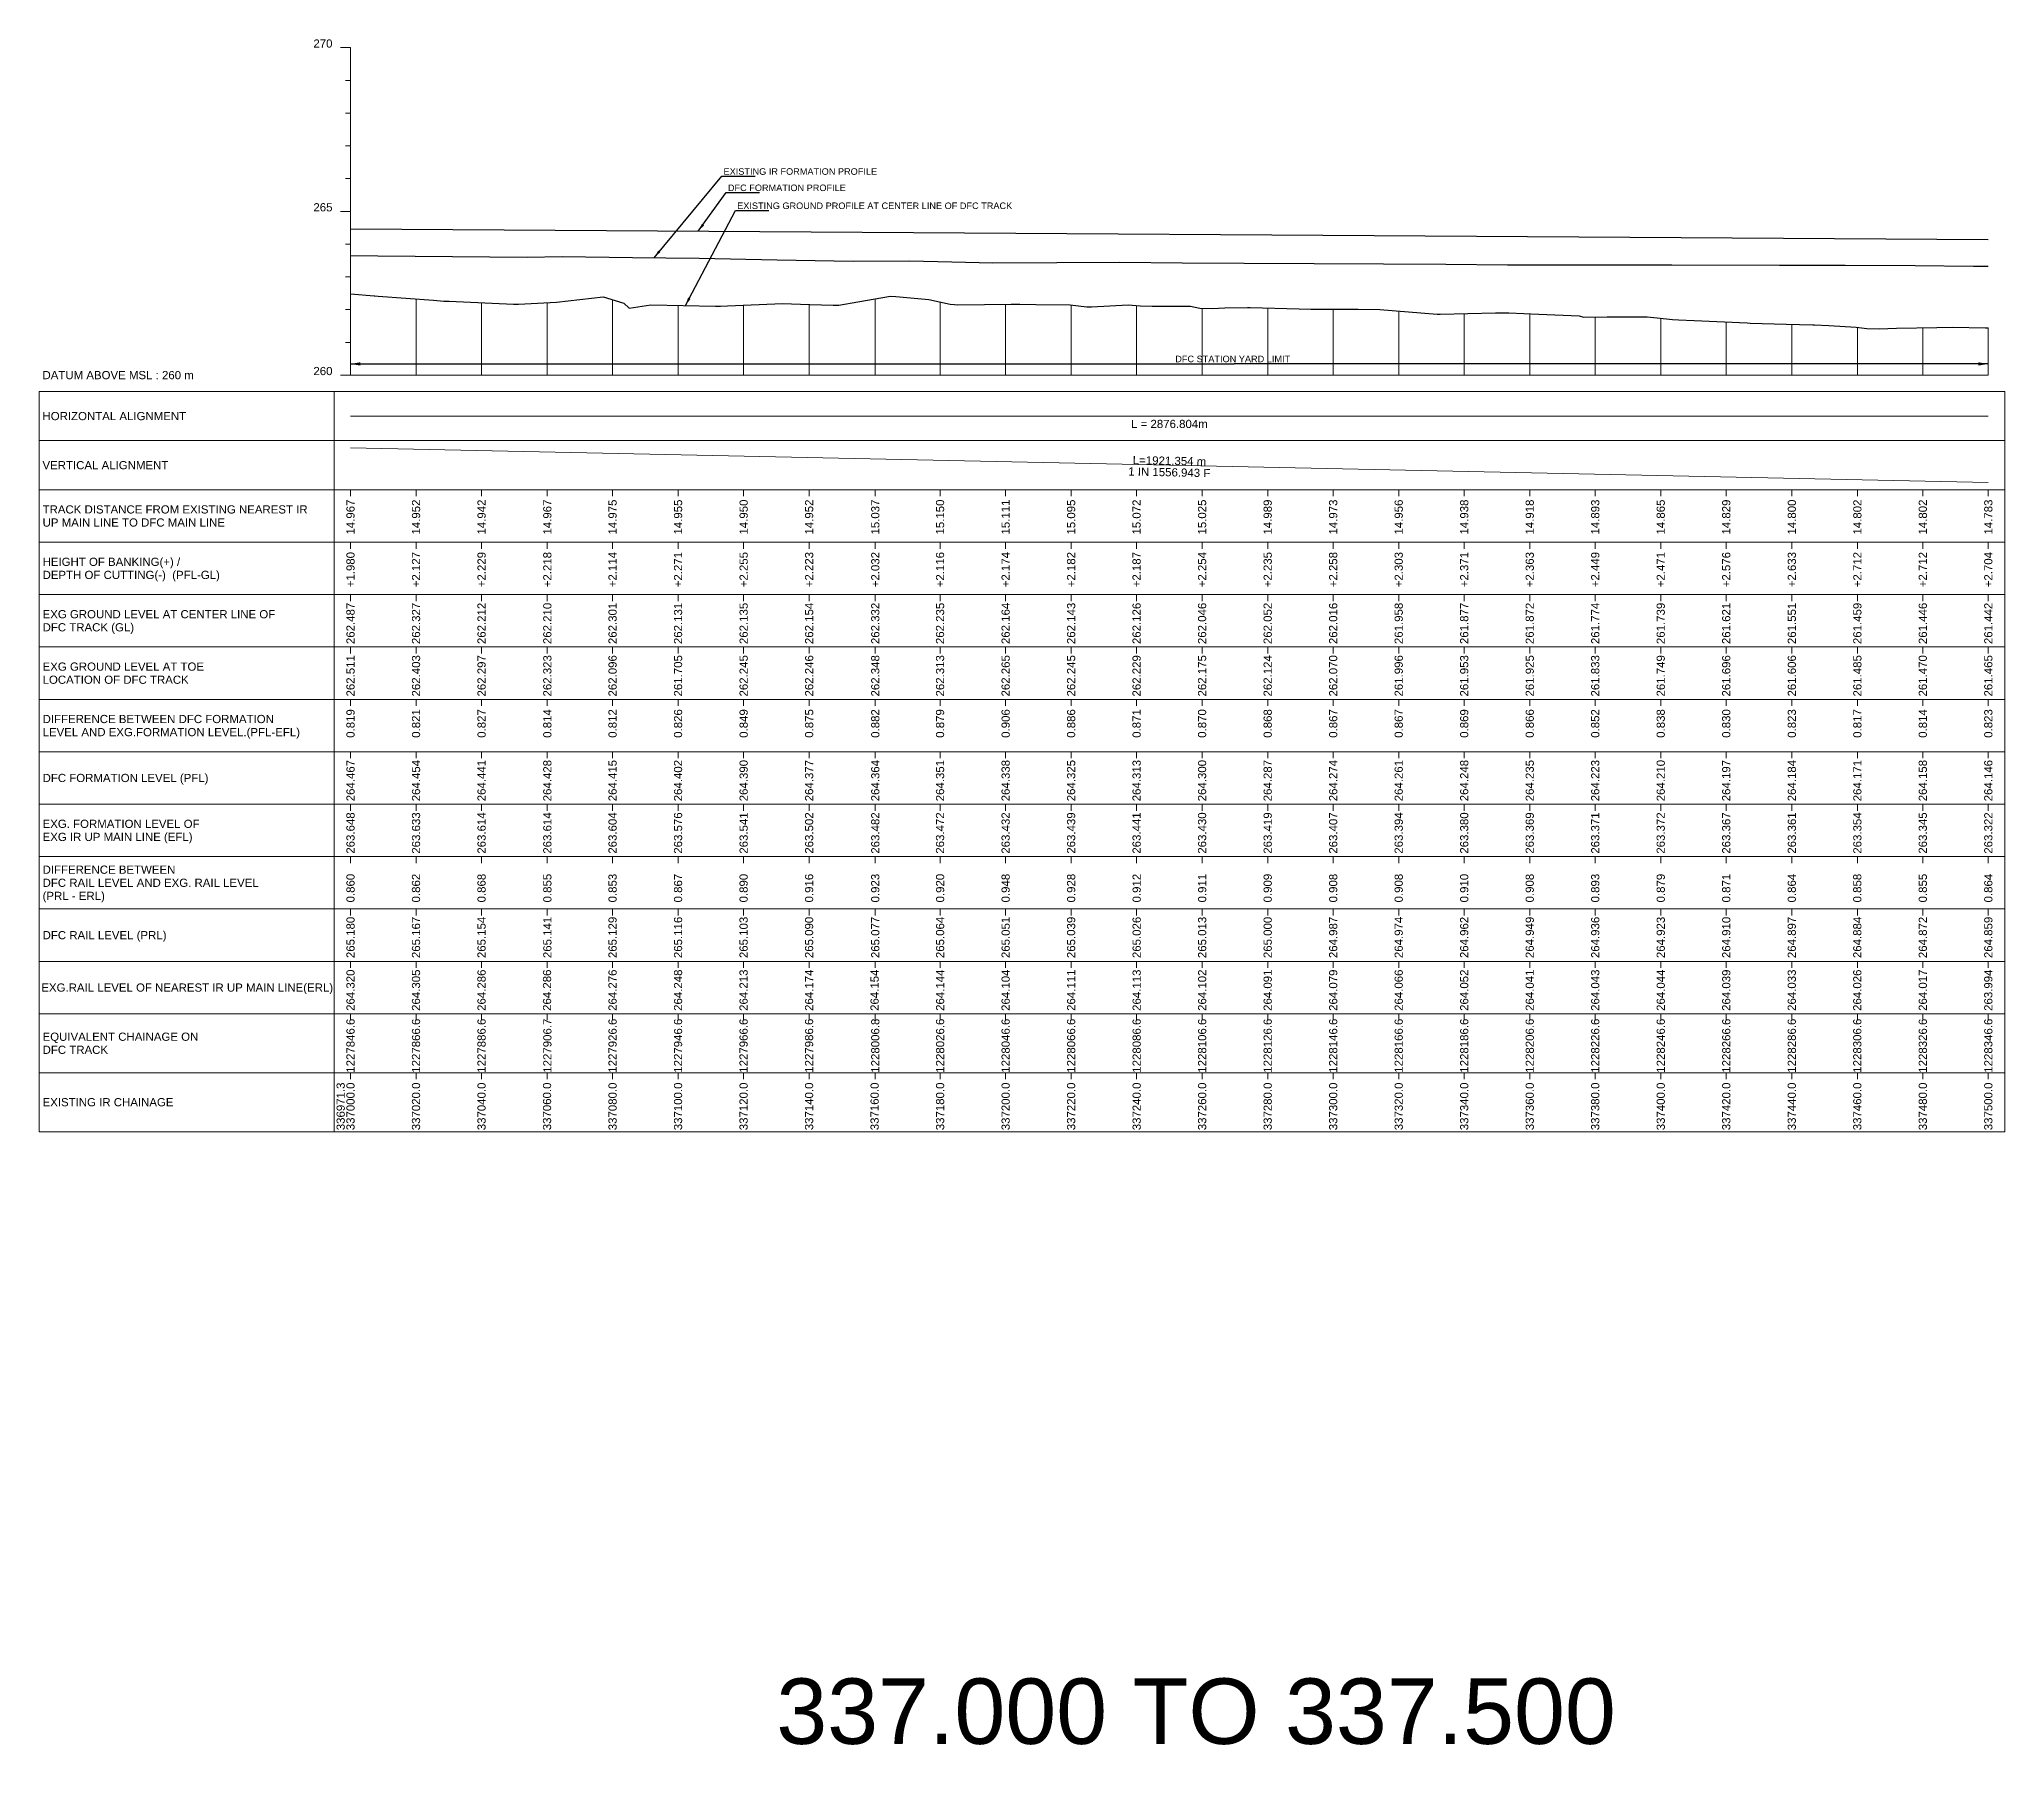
# Model space of a CAD drawing. Header units: metres. Extents: x 30905 to 43495, y -2428 to -1873.
# Drawn here: x 35905 to 36505, y -2428 to -1897 of the extents above; entities that cross this region are included whole.
import ezdxf
from ezdxf.enums import TextEntityAlignment as Align

# ---------------------------------------------------------------- set-up
doc = ezdxf.new("R2010")
doc.units = ezdxf.units.M
doc.header["$MEASUREMENT"] = 0
for name, color, linetype, lineweight in [('LS CUT FILL', 10, 'Continuous', 0), ('LS DATUM', 7, 'Continuous', 0), ('LS DATUM X', 7, 'Continuous', 0), ('LS DATUM Y', 7, 'Continuous', 0), ('LS DIFF. EXG.RL & PRO. RL', 10, 'Continuous', 0), ('LS DIFF. PFL & EFL', 10, 'Continuous', 0), ('LS EXG FL', 7, 'Continuous', 0), ('LS EXG GL', 7, 'Continuous', 0), ('LS EXG GL AT PRO TOE', 7, 'Continuous', 0), ('LS EXG IR CH', 7, 'Continuous', 0), ('LS EXG RL', 7, 'Continuous', 0), ('LS EXG. FL', 7, 'Continuous', 0), ('LS EXG. GL', 7, 'Continuous', 0), ('LS EXG. GL AT PRO. TOE', 7, 'Continuous', 0), ('LS EXG. IR CH', 7, 'Continuous', 0), ('LS EXG. RL', 7, 'Continuous', 0), ('LS FRAME', 7, 'Continuous', 0), ('LS HORIZONTAL ALIGNMENT', 10, 'Continuous', 0), ('LS PFL-EFL', 10, 'Continuous', 0), ('LS PRL-ERL', 10, 'Continuous', 0), ('LS PRO FL', 10, 'Continuous', 0), ('LS PRO. CUT & FILL', 10, 'Continuous', 0), ('LS PRO. DFCC CH', 10, 'Continuous', 0), ('LS PRO. FL', 10, 'Continuous', 0), ('LS PRO. RL', 10, 'Continuous', 0), ('LS PROFILE EXG FL', 7, 'Continuous', 25), ('LS PROFILE EXG GL', 7, 'Continuous', 30), ('LS PROFILE PRO FL', 1, 'Continuous', 30), ('LS TICKS', 7, 'Continuous', 0), ('LS TRACK CENTER', 10, 'Continuous', 0), ("LS TRACK CENTER's", 10, 'Continuous', 0), ('LS VERTICAL ALIGNMENT', 10, 'Continuous', 0), ('Profile Grid', 7, 'Continuous', 0)]:
    doc.layers.add(name, color=color, linetype=linetype, lineweight=lineweight)
doc.layers.add('ref text', color=3, linetype='Continuous')
doc.layers.add('STATION YARD LIMIT IN LS', color=7, linetype='Continuous')
doc.styles.get("Standard").update_dxf_attribs({"font": 'arial.ttf'})
doc.styles.add('Style-Arial', font='arial.ttf')
doc.styles.add('StyleArial', font='arial.ttf')
doc.dimstyles.get("Standard").update_dxf_attribs({"dimtxt": 5, "dimasz": 0.18, "dimexe": 0.18, "dimexo": 0.0625, "dimgap": 0.09, "dimtad": 0, "dimtih": 1, "dimtoh": 1, "dimdec": 4, "dimzin": 0, "dimdsep": 46, "dimtxsty": 'Standard', "dimcen": 0.09, "dimadec": 0, "dimazin": 0, "dimtfac": 1, "dimtdec": 4, "dimtofl": 0, "dimtmove": 0, "dimatfit": 3, "dimfxl": 1, "dimtolj": 1, "dimtzin": 0, "dimarcsym": 0})

msp = doc.modelspace()

# ---------------------------------------------------------------- texts
at = {"layer": 'LS CUT FILL', "lineweight": 0, "style": 'Style-Arial'}
for s, p in [('+1.980', (36000, -2054)), ('+2.127', (36020.01, -2054)), ('+2.229', (36040.01, -2054)), ('+2.218', (36060.09, -2054)), ('+2.114', (36080, -2054)), ('+2.271', (36100, -2054)), ('+2.255', (36120.02, -2054)), ('+2.223', (36140.02, -2054)), ('+2.032', (36160.21, -2054)), ('+2.116', (36179.98, -2054)), ('+2.174', (36200, -2054)), ('+2.182', (36220, -2054)), ('+2.187', (36239.98, -2054)), ('+2.254', (36259.98, -2054)), ('+2.235', (36280, -2054)), ('+2.258', (36300, -2054)), ('+2.303', (36320, -2054)), ('+2.371', (36340, -2054)), ('+2.363', (36360, -2054)), ('+2.449', (36380, -2054)), ('+2.471', (36399.99, -2054)), ('+2.576', (36419.99, -2054)), ('+2.633', (36440.02, -2054)), ('+2.712', (36460.02, -2054)), ('+2.712', (36480, -2054)), ('+2.704', (36500, -2054))]:
    msp.add_text(s, height=2.5, rotation=90, dxfattribs=at).set_placement(p, align=Align.MIDDLE_RIGHT)
at = {"layer": 'LS DATUM', "color": 7, "style": 'StyleArial'}
msp.add_text('DATUM ABOVE MSL : 260 m', height=2.5, rotation=0.00003, dxfattribs=at).set_placement((35905.97, -2000), align=Align.MIDDLE_LEFT)
at = {"layer": 'LS DATUM Y', "color": 7, "lineweight": 0, "style": 'Style-Arial'}
for s, p in [('270', (35994.5, -1900)), ('270', (35994.5, -1900)), ('265', (35994.5, -1950)), ('260', (35994.5, -2000))]:
    msp.add_text(s, height=2.5, dxfattribs=at).set_placement(p, align=Align.RIGHT)
at = {"layer": 'LS DIFF. EXG.RL & PRO. RL', "color": 10, "style": 'StyleArial'}
for s, p in [('DIFFERENCE BETWEEN ', (35906, -2151)), ('DFC RAIL LEVEL AND EXG. RAIL LEVEL ', (35906, -2155)), ('(PRL - ERL)', (35906, -2159))]:
    msp.add_text(s, height=2.5, rotation=0.00003, dxfattribs=at).set_placement(p, align=Align.MIDDLE_LEFT)
at = {"layer": 'LS DIFF. PFL & EFL', "color": 10, "style": 'StyleArial'}
for s, p in [('DIFFERENCE BETWEEN DFC FORMATION ', (35906, -2105)), ('LEVEL AND EXG.FORMATION LEVEL.(PFL-EFL)', (35906, -2109))]:
    msp.add_text(s, height=2.5, rotation=0.00003, dxfattribs=at).set_placement(p, align=Align.MIDDLE_LEFT)
at = {"layer": 'LS EXG FL', "style": 'StyleArial'}
for s, p in [('EXG. FORMATION LEVEL OF', (35906, -2137)), ('EXG IR UP MAIN LINE (EFL)', (35906, -2141))]:
    msp.add_text(s, height=2.5, rotation=0.00003, dxfattribs=at).set_placement(p, align=Align.MIDDLE_LEFT)
at = {"layer": 'LS EXG GL', "lineweight": 0, "style": 'Style-Arial'}
for s, p in [('262.487', (36000, -2069.5)), ('262.327', (36020.01, -2069.5)), ('262.212', (36040.01, -2069.5)), ('262.210', (36060.09, -2069.5)), ('262.301', (36080, -2069.5)), ('262.131', (36100, -2069.5)), ('262.135', (36120.02, -2069.5)), ('262.154', (36140.02, -2069.5)), ('262.332', (36160.21, -2069.5)), ('262.235', (36179.98, -2069.5)), ('262.164', (36200, -2069.5)), ('262.143', (36220, -2069.5)), ('262.126', (36239.98, -2069.5)), ('262.046', (36259.98, -2069.5)), ('262.052', (36280, -2069.5)), ('262.016', (36300, -2069.5)), ('261.958', (36320, -2069.5)), ('261.877', (36340, -2069.5)), ('261.872', (36360, -2069.5)), ('261.774', (36380, -2069.5)), ('261.739', (36399.99, -2069.5)), ('261.621', (36419.99, -2069.5)), ('261.551', (36440.02, -2069.5)), ('261.459', (36460.02, -2069.5)), ('261.446', (36480, -2069.5)), ('261.442', (36500, -2069.5))]:
    msp.add_text(s, height=2.5, rotation=90, dxfattribs=at).set_placement(p, align=Align.MIDDLE_RIGHT)
at = {"layer": 'LS EXG GL AT PRO TOE', "color": 7, "style": 'StyleArial'}
for s, p in [('EXG GROUND LEVEL AT TOE', (35906, -2089)), ('LOCATION OF DFC TRACK', (35906, -2093))]:
    msp.add_text(s, height=2.5, rotation=0.00003, dxfattribs=at).set_placement(p, align=Align.MIDDLE_LEFT)
at = {"layer": 'LS EXG IR CH', "style": 'Style-Arial'}
for s, p in [('336971.3', (35997, -2216)), ('337000.0', (36000, -2216)), ('337020.0', (36020, -2216)), ('337040.0', (36040, -2216)), ('337060.0', (36060, -2216)), ('337080.0', (36080, -2216)), ('337100.0', (36100, -2216)), ('337120.0', (36120, -2216)), ('337140.0', (36140, -2216)), ('337160.0', (36160, -2216)), ('337180.0', (36180, -2216)), ('337200.0', (36200, -2216)), ('337220.0', (36220, -2216)), ('337240.0', (36240, -2216)), ('337260.0', (36260, -2216)), ('337280.0', (36280, -2216)), ('337300.0', (36300, -2216)), ('337320.0', (36320, -2216)), ('337340.0', (36340, -2216)), ('337360.0', (36360, -2216)), ('337380.0', (36380, -2216)), ('337400.0', (36400, -2216)), ('337420.0', (36420, -2216)), ('337440.0', (36440, -2216)), ('337460.0', (36460, -2216)), ('337480.0', (36480, -2216)), ('337500.0', (36500, -2216))]:
    msp.add_text(s, height=2.5, rotation=90, dxfattribs=at).set_placement(p, align=Align.MIDDLE_RIGHT)
at = {"layer": 'LS EXG RL', "style": 'Style-Arial'}
for s, p in [('264.320', (36000, -2181.5)), ('264.305', (36020, -2181.5)), ('264.286', (36040, -2181.5)), ('264.286', (36060, -2181.5)), ('264.276', (36080, -2181.5)), ('264.248', (36100, -2181.5)), ('264.213', (36120, -2181.5)), ('264.174', (36140, -2181.5)), ('264.154', (36160, -2181.5)), ('264.144', (36180, -2181.5)), ('264.104', (36200, -2181.5)), ('264.111', (36220, -2181.5)), ('264.113', (36240, -2181.5)), ('264.102', (36260, -2181.5)), ('264.091', (36280, -2181.5)), ('264.079', (36300, -2181.5)), ('264.066', (36320, -2181.5)), ('264.052', (36340, -2181.5)), ('264.041', (36360, -2181.5)), ('264.043', (36380, -2181.5)), ('264.044', (36400, -2181.5)), ('264.039', (36420, -2181.5)), ('264.033', (36440, -2181.5)), ('264.026', (36460, -2181.5)), ('264.017', (36480, -2181.5)), ('263.994', (36500, -2181.5))]:
    msp.add_text(s, height=2.5, rotation=90, dxfattribs=at).set_placement(p, align=Align.MIDDLE_RIGHT)
at = {"layer": 'LS EXG. FL'}
for s, p in [('263.648', (36000, -2133.5)), ('263.633', (36020.01, -2133.5)), ('263.614', (36040.01, -2133.5)), ('263.614', (36060.09, -2133.5)), ('263.604', (36080, -2133.5)), ('263.576', (36100, -2133.5)), ('263.541', (36120.02, -2133.5)), ('263.502', (36140.02, -2133.5)), ('263.482', (36160.21, -2133.5)), ('263.472', (36179.98, -2133.5)), ('263.432', (36200, -2133.5)), ('263.439', (36220, -2133.5)), ('263.441', (36239.98, -2133.5)), ('263.430', (36259.98, -2133.5)), ('263.419', (36280, -2133.5)), ('263.407', (36300, -2133.5)), ('263.394', (36320, -2133.5)), ('263.380', (36340, -2133.5)), ('263.369', (36360, -2133.5)), ('263.371', (36380, -2133.5)), ('263.372', (36399.99, -2133.5)), ('263.367', (36419.99, -2133.5)), ('263.361', (36440.02, -2133.5)), ('263.354', (36460.02, -2133.5)), ('263.345', (36480, -2133.5)), ('263.322', (36500, -2133.5))]:
    msp.add_text(s, height=2.5, rotation=90, dxfattribs=at).set_placement(p, align=Align.MIDDLE_RIGHT)
at = {"layer": 'LS EXG. GL', "color": 7, "style": 'StyleArial'}
for s, p in [('EXG GROUND LEVEL AT CENTER LINE OF ', (35906, -2073)), ('DFC TRACK (GL)', (35906, -2077))]:
    msp.add_text(s, height=2.5, rotation=0.00003, dxfattribs=at).set_placement(p, align=Align.MIDDLE_LEFT)
at = {"layer": 'LS EXG. GL AT PRO. TOE'}
for s, p in [('262.511', (36000, -2085.5)), ('262.403', (36020.01, -2085.5)), ('262.297', (36040.01, -2085.5)), ('262.323', (36060.09, -2085.5)), ('262.096', (36080, -2085.5)), ('261.705', (36100, -2085.5)), ('262.245', (36120.02, -2085.5)), ('262.246', (36140.02, -2085.5)), ('262.348', (36160.21, -2085.5)), ('262.313', (36179.98, -2085.5)), ('262.265', (36200, -2085.5)), ('262.245', (36220, -2085.5)), ('262.229', (36239.98, -2085.5)), ('262.175', (36259.98, -2085.5)), ('262.124', (36280, -2085.5)), ('262.070', (36300, -2085.5)), ('261.996', (36320, -2085.5)), ('261.953', (36340, -2085.5)), ('261.925', (36360, -2085.5)), ('261.833', (36380, -2085.5)), ('261.749', (36399.99, -2085.5)), ('261.696', (36419.99, -2085.5)), ('261.606', (36440.02, -2085.5)), ('261.485', (36460.02, -2085.5)), ('261.470', (36480, -2085.5)), ('261.465', (36500, -2085.5))]:
    msp.add_text(s, height=2.5, rotation=90, dxfattribs=at).set_placement(p, align=Align.MIDDLE_RIGHT)
at = {"layer": 'LS EXG. IR CH', "style": 'StyleArial'}
msp.add_text('EXISTING IR CHAINAGE', height=2.5, rotation=0.00003, dxfattribs=at).set_placement((35906, -2222), align=Align.MIDDLE_LEFT)
at = {"layer": 'LS EXG. RL', "style": 'StyleArial'}
msp.add_text('EXG.RAIL LEVEL OF NEAREST IR UP MAIN LINE(ERL)', height=2.5, rotation=0.00003, dxfattribs=at).set_placement((35905.61, -2187), align=Align.MIDDLE_LEFT)
at = {"layer": 'LS HORIZONTAL ALIGNMENT', "style": 'StyleArial'}
msp.add_text('HORIZONTAL ALIGNMENT', height=2.5, rotation=0.00003, dxfattribs=at).set_placement((35905.97, -2012.5), align=Align.MIDDLE_LEFT)
at = {"layer": 'LS HORIZONTAL ALIGNMENT', "lineweight": 0, "insert": (36250, -2014.92), "char_height": 2.5, "attachment_point": 5, "line_spacing_factor": 0.6, "style": 'Style-Arial'}
msp.add_mtext('L = 2876.804m', dxfattribs=at)
at = {"layer": 'LS PFL-EFL'}
for s, p in [('0.819', (36000, -2102)), ('0.821', (36020.01, -2102)), ('0.827', (36040.01, -2102)), ('0.814', (36060.09, -2102)), ('0.812', (36080, -2102)), ('0.826', (36100, -2102)), ('0.849', (36120.02, -2102)), ('0.875', (36140.02, -2102)), ('0.882', (36160.21, -2102)), ('0.879', (36179.98, -2102)), ('0.906', (36200, -2102)), ('0.886', (36220, -2102)), ('0.871', (36239.98, -2102)), ('0.870', (36259.98, -2102)), ('0.868', (36280, -2102)), ('0.867', (36300, -2102)), ('0.867', (36320, -2102)), ('0.869', (36340, -2102)), ('0.866', (36360, -2102)), ('0.852', (36380, -2102)), ('0.838', (36399.99, -2102)), ('0.830', (36419.99, -2102)), ('0.823', (36440.02, -2102)), ('0.817', (36460.02, -2102)), ('0.814', (36480, -2102)), ('0.823', (36500, -2102))]:
    msp.add_text(s, height=2.5, rotation=90, dxfattribs=at).set_placement(p, align=Align.MIDDLE_RIGHT)
at = {"layer": 'LS PRL-ERL'}
for s, p in [('0.860', (36001.25, -2161)), ('0.862', (36021.25, -2161)), ('0.868', (36041.25, -2161)), ('0.855', (36061.35, -2161)), ('0.853', (36081.25, -2161)), ('0.867', (36101.25, -2161)), ('0.890', (36121.25, -2161)), ('0.916', (36141.25, -2161)), ('0.923', (36161.45, -2161)), ('0.920', (36181.25, -2161)), ('0.948', (36201.25, -2161)), ('0.928', (36221.25, -2161)), ('0.912', (36241.25, -2161)), ('0.911', (36261.25, -2161)), ('0.909', (36281.25, -2161)), ('0.908', (36301.25, -2161)), ('0.908', (36321.25, -2161)), ('0.910', (36341.25, -2161)), ('0.908', (36361.25, -2161)), ('0.893', (36381.25, -2161)), ('0.879', (36401.25, -2161)), ('0.871', (36421.25, -2161)), ('0.864', (36441.25, -2161)), ('0.858', (36461.25, -2161)), ('0.855', (36481.25, -2161)), ('0.864', (36501.25, -2161))]:
    msp.add_text(s, height=2.5, rotation=90, dxfattribs=at).set_placement(p)
at = {"layer": 'LS PRO FL', "lineweight": 0, "style": 'Style-Arial'}
for s, p in [('264.467', (36000, -2117.5)), ('264.454', (36020.01, -2117.5)), ('264.441', (36040.01, -2117.5)), ('264.428', (36060.09, -2117.5)), ('264.415', (36080, -2117.5)), ('264.402', (36100, -2117.5)), ('264.390', (36120.02, -2117.5)), ('264.377', (36140.02, -2117.5)), ('264.364', (36160.21, -2117.5)), ('264.351', (36179.98, -2117.5)), ('264.338', (36200, -2117.5)), ('264.325', (36220, -2117.5)), ('264.313', (36239.98, -2117.5)), ('264.300', (36259.98, -2117.5)), ('264.287', (36280, -2117.5)), ('264.274', (36300, -2117.5)), ('264.261', (36320, -2117.5)), ('264.248', (36340, -2117.5)), ('264.235', (36360, -2117.5)), ('264.223', (36380, -2117.5)), ('264.210', (36399.99, -2117.5)), ('264.197', (36419.99, -2117.5)), ('264.184', (36440.02, -2117.5)), ('264.171', (36460.02, -2117.5)), ('264.158', (36480, -2117.5)), ('264.146', (36500, -2117.5))]:
    msp.add_text(s, height=2.5, rotation=90, dxfattribs=at).set_placement(p, align=Align.MIDDLE_RIGHT)
at = {"layer": 'LS PRO. CUT & FILL', "color": 10, "style": 'StyleArial'}
for s, p in [('HEIGHT OF BANKING(+) /', (35906, -2057)), ('DEPTH OF CUTTING(-)  (PFL-GL)', (35906, -2061))]:
    msp.add_text(s, height=2.5, rotation=0.00003, dxfattribs=at).set_placement(p, align=Align.MIDDLE_LEFT)
at = {"layer": 'LS PRO. DFCC CH', "color": 10, "style": 'Style-Arial'}
for s, p in [('EQUIVALENT CHAINAGE ON ', (35906, -2202)), ('DFC TRACK', (35906, -2206))]:
    msp.add_text(s, height=2.5, rotation=0.00003, dxfattribs=at).set_placement(p, align=Align.MIDDLE_LEFT)
at = {"layer": 'LS PRO. DFCC CH'}
for s, p in [('1227846.6', (36001.25, -2213)), ('1227866.6', (36021.25, -2213)), ('1227886.6', (36041.25, -2213)), ('1227906.7', (36061.35, -2213)), ('1227926.6', (36081.25, -2213)), ('1227946.6', (36101.25, -2213)), ('1227966.6', (36121.25, -2213)), ('1227986.6', (36141.25, -2213)), ('1228006.8', (36161.45, -2213)), ('1228026.6', (36181.25, -2213)), ('1228046.6', (36201.25, -2213)), ('1228066.6', (36221.25, -2213)), ('1228086.6', (36241.25, -2213)), ('1228106.6', (36261.25, -2213)), ('1228126.6', (36281.25, -2213)), ('1228146.6', (36301.25, -2213)), ('1228166.6', (36321.25, -2213)), ('1228186.6', (36341.25, -2213)), ('1228206.6', (36361.25, -2213)), ('1228226.6', (36381.25, -2213)), ('1228246.6', (36401.25, -2213)), ('1228266.6', (36421.25, -2213)), ('1228286.6', (36441.25, -2213)), ('1228306.6', (36461.25, -2213)), ('1228326.6', (36481.25, -2213)), ('1228346.6', (36501.25, -2213))]:
    msp.add_text(s, height=2.5, rotation=90, dxfattribs=at).set_placement(p)
at = {"layer": 'LS PRO. FL', "color": 10, "style": 'StyleArial'}
msp.add_text('DFC FORMATION LEVEL (PFL) ', height=2.5, rotation=0.00003, dxfattribs=at).set_placement((35906, -2123), align=Align.MIDDLE_LEFT)
at = {"layer": 'LS PRO. RL'}
for s, p in [('265.180', (36001.25, -2178)), ('265.167', (36021.25, -2178)), ('265.154', (36041.25, -2178)), ('265.141', (36061.35, -2178)), ('265.129', (36081.25, -2178)), ('265.116', (36101.25, -2178)), ('265.103', (36121.25, -2178)), ('265.090', (36141.25, -2178)), ('265.077', (36161.45, -2178)), ('265.064', (36181.25, -2178)), ('265.051', (36201.25, -2178)), ('265.039', (36221.25, -2178)), ('265.026', (36241.25, -2178)), ('265.013', (36261.25, -2178)), ('265.000', (36281.25, -2178)), ('264.987', (36301.25, -2178)), ('264.974', (36321.25, -2178)), ('264.962', (36341.25, -2178)), ('264.949', (36361.25, -2178)), ('264.936', (36381.25, -2178)), ('264.923', (36401.25, -2178)), ('264.910', (36421.25, -2178)), ('264.897', (36441.25, -2178)), ('264.884', (36461.25, -2178)), ('264.872', (36481.25, -2178)), ('264.859', (36501.25, -2178))]:
    msp.add_text(s, height=2.5, rotation=90, dxfattribs=at).set_placement(p)
at = {"layer": 'LS PRO. RL', "color": 10, "style": 'StyleArial'}
msp.add_text('DFC RAIL LEVEL (PRL)', height=2.5, rotation=0.00003, dxfattribs=at).set_placement((35906, -2171), align=Align.MIDDLE_LEFT)
at = {"layer": 'LS PROFILE EXG FL', "color": 7, "linetype": 'Continuous', "lineweight": 0, "style": 'Style-Arial'}
msp.add_text('EXISTING IR FORMATION PROFILE', height=2, dxfattribs=at).set_placement((36113.89, -1938.83))
at = {"layer": 'LS PROFILE EXG GL', "color": 7, "lineweight": 0, "style": 'Style-Arial'}
msp.add_text('EXISTING GROUND PROFILE AT CENTER LINE OF DFC TRACK', height=2, dxfattribs=at).set_placement((36118.04, -1949.29, 0))
at = {"layer": 'LS PROFILE PRO FL', "style": 'Style-Arial'}
msp.add_text(' DFC FORMATION PROFILE', height=2, dxfattribs=at).set_placement((36114.44, -1943.81, 0))
at = {"layer": 'LS TRACK CENTER'}
for s, p in [('14.967', (36000, -2038)), ('14.952', (36020.01, -2038)), ('14.942', (36040.01, -2038)), ('14.967', (36060.09, -2038)), ('14.975', (36080, -2038)), ('14.955', (36100, -2038)), ('14.950', (36120.02, -2038)), ('14.952', (36140.02, -2038)), ('15.037', (36160.21, -2038)), ('15.150', (36179.98, -2038)), ('15.111', (36200, -2038)), ('15.095', (36220, -2038)), ('15.072', (36239.98, -2038)), ('15.025', (36259.98, -2038)), ('14.989', (36280, -2038)), ('14.973', (36300, -2038)), ('14.956', (36320, -2038)), ('14.938', (36340, -2038)), ('14.918', (36360, -2038)), ('14.893', (36380, -2038)), ('14.865', (36399.99, -2038)), ('14.829', (36419.99, -2038)), ('14.800', (36440.02, -2038)), ('14.802', (36460.02, -2038)), ('14.802', (36480, -2038)), ('14.783', (36500, -2038))]:
    msp.add_text(s, height=2.5, rotation=90, dxfattribs=at).set_placement(p, align=Align.MIDDLE_RIGHT)
at = {"layer": "LS TRACK CENTER's", "color": 10, "style": 'StyleArial'}
for s, p in [('TRACK DISTANCE FROM EXISTING NEAREST IR ', (35906, -2041)), ('UP MAIN LINE TO DFC MAIN LINE', (35906, -2045))]:
    msp.add_text(s, height=2.5, rotation=0.00003, dxfattribs=at).set_placement(p, align=Align.MIDDLE_LEFT)
at = {"layer": 'LS VERTICAL ALIGNMENT', "style": 'StyleArial'}
msp.add_text('VERTICAL ALIGNMENT', height=2.5, rotation=0.00003, dxfattribs=at).set_placement((35905.97, -2027.5), align=Align.MIDDLE_LEFT)
at = {"layer": 'LS VERTICAL ALIGNMENT', "lineweight": 0, "insert": (36250, -2027.92), "char_height": 2.5, "attachment_point": 5, "rotation": 358.79697, "line_spacing_factor": 0.84, "style": 'Style-Arial'}
msp.add_mtext('L=1921.354 m\\P1 IN 1556.943 F', dxfattribs=at)
at = {"layer": 'ref text', "color": 3, "insert": (36130, -2418.23), "char_height": 20, "width": 256.3165, "attachment_point": 7, "bg_fill": 3, "box_fill_scale": 1.5, "bg_fill_color": 256, "bg_fill_transparency": 0}
msp.add_mtext('337.000 TO 337.500', dxfattribs=at)
at = {"layer": 'STATION YARD LIMIT IN LS', "color": 10, "lineweight": 15, "insert": (36269.33, -1995.08), "char_height": 2, "attachment_point": 5, "rotation": 0.00003, "line_spacing_factor": 0.84, "style": 'Style-Arial'}
msp.add_mtext('DFC STATION YARD LIMIT', dxfattribs=at)

# ---------------------------------------------------------------- linework, layer by layer
at = {"layer": 'LS DATUM X', "color": 7, "linetype": 'Continuous', "lineweight": 0}
msp.add_line((36000, -2000), (36500, -2000), dxfattribs=at)
at = {"layer": 'LS DATUM Y', "color": 7, "linetype": 'Continuous', "lineweight": 0}
for p, q in [((35997, -1900), (36000, -1900)), ((35997, -1900), (36000, -1900)), ((36000, -2000), (36000, -1900)), ((35998.5, -1910), (36000, -1910)), ((35998.5, -1920), (36000, -1920)), ((35998.5, -1930), (36000, -1930)), ((35998.5, -1940), (36000, -1940)), ((35997, -1950), (36000, -1950)), ((35998.5, -1960), (36000, -1960)), ((35998.5, -1970), (36000, -1970)), ((35998.5, -1980), (36000, -1980)), ((35998.5, -1990), (36000, -1990)), ((35997, -2000), (36000, -2000))]:
    msp.add_line(p, q, dxfattribs=at)
at = {"layer": 'LS FRAME'}
for points in [[(35995, -2231), (35905, -2231), (35905, -2005)], [(35905, -2005), (35995, -2005)], [(35995, -2020), (35905, -2020)], [(35995, -2035), (35905, -2035)], [(35995, -2051), (35905, -2051)], [(35905, -2051), (35995, -2051)], [(35995, -2067), (35905, -2067)], [(35905, -2067), (35995, -2067)], [(35995, -2083), (35905, -2083)], [(35905, -2083), (35995, -2083)], [(35995, -2099), (35905, -2099)], [(35995, -2115), (35905, -2115)], [(35905, -2115), (35995, -2115)], [(35995, -2131), (35905, -2131)], [(35905, -2131), (35995, -2131)], [(35995, -2147), (35905, -2147)], [(35905, -2147), (35995, -2147)], [(35995, -2163), (35905, -2163)], [(35905, -2163), (35995, -2163)], [(35995, -2179), (35905, -2179)], [(35995, -2195), (35905, -2195)], [(35995, -2213), (35905, -2213)]]:
    msp.add_lwpolyline(points, dxfattribs=at)
at = {"layer": 'LS FRAME', "color": 7, "linetype": 'Continuous', "lineweight": 0, "flags": 128}
for points in [[(35995, -2020), (36505, -2020), (36505, -2005), (35995, -2005), (35995, -2020)], [(35995, -2035), (36505, -2035), (36505, -2020), (35995, -2020), (35995, -2035)], [(35995, -2051), (36505, -2051), (36505, -2035), (35995, -2035), (35995, -2051)], [(35995, -2067), (36505, -2067), (36505, -2051), (35995, -2051), (35995, -2067)], [(35995, -2083), (36505, -2083), (36505, -2067), (35995, -2067), (35995, -2083)], [(35995, -2099), (36505, -2099), (36505, -2083), (35995, -2083), (35995, -2099)], [(35995, -2115), (36505, -2115), (36505, -2099), (35995, -2099), (35995, -2115)], [(35995, -2131), (36505, -2131), (36505, -2115), (35995, -2115), (35995, -2131)], [(35995, -2147), (36505, -2147), (36505, -2131), (35995, -2131), (35995, -2147)], [(35995, -2163), (36505, -2163), (36505, -2147), (35995, -2147), (35995, -2163)], [(35995, -2179), (36505, -2179), (36505, -2163), (35995, -2163), (35995, -2179)], [(35995, -2195), (36505, -2195), (36505, -2179), (35995, -2179), (35995, -2195)], [(35995, -2213), (36505, -2213), (36505, -2195), (35995, -2195), (35995, -2213)], [(35995, -2231), (36505, -2231), (36505, -2213), (35995, -2213), (35995, -2231)]]:
    msp.add_lwpolyline(points, close=True, dxfattribs=at)
at = {"layer": 'LS FRAME', "color": 7, "linetype": 'Continuous', "lineweight": 0}
msp.add_3dface([(35995, -2099), (35915, -2099), (35915, -2099)], dxfattribs=at)
at = {"layer": 'LS HORIZONTAL ALIGNMENT', "lineweight": 0, "flags": 128}
msp.add_lwpolyline([(36000, -2012.5), (36500, -2012.5)], dxfattribs=at)
at = {"layer": 'LS PROFILE EXG FL'}
msp.add_lwpolyline([(36000, -1963.52), (36008.36, -1963.56), (36031.18, -1963.78), (36053.9, -1963.99), (36064.67, -1963.76), (36086.08, -1964.05), (36106.46, -1964.33), (36130.27, -1964.8), (36153.48, -1965.25), (36170.64, -1965.07), (36183.61, -1965.36), (36196.12, -1965.7), (36215.63, -1965.63), (36234.84, -1965.56), (36253.88, -1965.67), (36272.82, -1965.77), (36294.15, -1965.9), (36315.35, -1966.03), (36334.36, -1966.16), (36353.17, -1966.32), (36373.98, -1966.3), (36394.73, -1966.28), (36403.36, -1966.29), (36436.28, -1966.38), (36456.31, -1966.45), (36477.72, -1966.53), (36495.5, -1966.73), (36500, -1966.78)], dxfattribs=at)
at = {"layer": 'LS PROFILE EXG GL', "flags": 128}
msp.add_lwpolyline([(36000, -1975.13), (36007.26, -1975.8), (36007.43, -1975.76), (36008.47, -1975.87), (36025.33, -1977.13), (36028.5, -1977.42), (36030.1, -1977.46), (36049.78, -1978.29), (36050.04, -1978.32), (36051.24, -1978.38), (36062.93, -1977.75), (36077.11, -1976.14), (36083.46, -1978.01), (36085.11, -1979.58), (36091.71, -1978.5), (36111.43, -1978.94), (36112.56, -1978.93), (36113, -1978.97), (36115.12, -1978.88), (36129.56, -1978.22), (36131.74, -1978.16), (36140.22, -1978.47), (36147.34, -1978.63), (36149.1, -1978.59), (36154.84, -1977.61), (36164.87, -1975.87), (36166.52, -1975.97), (36176.54, -1976.92), (36183.12, -1978.32), (36184.39, -1978.44), (36185.37, -1978.56), (36201.68, -1978.34), (36204.35, -1978.35), (36209.21, -1978.39), (36219.75, -1978.54), (36224.84, -1979.15), (36226.18, -1979.14), (36237.39, -1978.55), (36241.11, -1978.82), (36244.69, -1978.91), (36256.49, -1978.98), (36259.25, -1979.52), (36263.01, -1979.62), (36266.92, -1979.49), (36273.88, -1979.33), (36274.61, -1979.35), (36289.58, -1979.71), (36293.18, -1979.81), (36293.74, -1979.82), (36294.49, -1979.84), (36307.66, -1979.84), (36314.27, -1979.96), (36331.7, -1981.37), (36332.71, -1981.41), (36349.52, -1981), (36353.58, -1981), (36362.8, -1981.4), (36375.1, -1981.93), (36376.38, -1982.28), (36383.69, -1982.25), (36395.84, -1982.22), (36398.91, -1982.48), (36403.54, -1983.04), (36405.37, -1983.08), (36410.19, -1983.36), (36426.37, -1984.06), (36427.31, -1984.1), (36438.32, -1984.46), (36446.41, -1984.63), (36446.91, -1984.64), (36451.35, -1984.8), (36459.68, -1985.38), (36462.94, -1985.73), (36466.73, -1985.89), (36471.99, -1985.67), (36484.26, -1985.47), (36489.07, -1985.32), (36499.14, -1985.51), (36500, -1985.58)], dxfattribs=at)
at = {"layer": 'LS PROFILE PRO FL'}
msp.add_line((36000, -1955.33), (36500, -1958.54), dxfattribs=at)
at = {"layer": 'LS TICKS', "color": 7, "linetype": 'Continuous', "lineweight": 0, "flags": 128}
for points in [[(36000, -2037), (36000, -2035)], [(36020.01, -2037), (36020.01, -2035)], [(36040.01, -2037), (36040.01, -2035)], [(36060.09, -2037), (36060.09, -2035)], [(36080, -2037), (36080, -2035)], [(36100, -2037), (36100, -2035)], [(36120.02, -2037), (36120.02, -2035)], [(36140.02, -2037), (36140.02, -2035)], [(36160.21, -2037), (36160.21, -2035)], [(36179.98, -2037), (36179.98, -2035)], [(36200, -2037), (36200, -2035)], [(36220, -2037), (36220, -2035)], [(36239.98, -2037), (36239.98, -2035)], [(36259.98, -2037), (36259.98, -2035)], [(36280, -2037), (36280, -2035)], [(36300, -2037), (36300, -2035)], [(36320, -2037), (36320, -2035)], [(36340, -2037), (36340, -2035)], [(36360, -2037), (36360, -2035)], [(36380, -2037), (36380, -2035)], [(36399.99, -2037), (36399.99, -2035)], [(36419.99, -2037), (36419.99, -2035)], [(36440.02, -2037), (36440.02, -2035)], [(36460.02, -2037), (36460.02, -2035)], [(36480, -2037), (36480, -2035)], [(36500, -2037), (36500, -2035)], [(36000, -2053), (36000, -2051)], [(36020.01, -2053), (36020.01, -2051)], [(36040.01, -2053), (36040.01, -2051)], [(36060.09, -2053), (36060.09, -2051)], [(36080, -2053), (36080, -2051)], [(36100, -2053), (36100, -2051)], [(36120.02, -2053), (36120.02, -2051)], [(36140.02, -2053), (36140.02, -2051)], [(36160.21, -2053), (36160.21, -2051)], [(36179.98, -2053), (36179.98, -2051)], [(36200, -2053), (36200, -2051)], [(36220, -2053), (36220, -2051)], [(36239.98, -2053), (36239.98, -2051)], [(36259.98, -2053), (36259.98, -2051)], [(36280, -2053), (36280, -2051)], [(36300, -2053), (36300, -2051)], [(36320, -2053), (36320, -2051)], [(36340, -2053), (36340, -2051)], [(36360, -2053), (36360, -2051)], [(36380, -2053), (36380, -2051)], [(36399.99, -2053), (36399.99, -2051)], [(36419.99, -2053), (36419.99, -2051)], [(36440.02, -2053), (36440.02, -2051)], [(36460.02, -2053), (36460.02, -2051)], [(36480, -2053), (36480, -2051)], [(36500, -2053), (36500, -2051)], [(36000, -2069), (36000, -2067)], [(36020.01, -2069), (36020.01, -2067)], [(36040.01, -2069), (36040.01, -2067)], [(36060.09, -2069), (36060.09, -2067)], [(36080, -2069), (36080, -2067)], [(36100, -2069), (36100, -2067)], [(36120.02, -2069), (36120.02, -2067)], [(36140.02, -2069), (36140.02, -2067)], [(36160.21, -2069), (36160.21, -2067)], [(36179.98, -2069), (36179.98, -2067)], [(36200, -2069), (36200, -2067)], [(36220, -2069), (36220, -2067)], [(36239.98, -2069), (36239.98, -2067)], [(36259.98, -2069), (36259.98, -2067)], [(36280, -2069), (36280, -2067)], [(36300, -2069), (36300, -2067)], [(36320, -2069), (36320, -2067)], [(36340, -2069), (36340, -2067)], [(36360, -2069), (36360, -2067)], [(36380, -2069), (36380, -2067)], [(36399.99, -2069), (36399.99, -2067)], [(36419.99, -2069), (36419.99, -2067)], [(36440.02, -2069), (36440.02, -2067)], [(36460.02, -2069), (36460.02, -2067)], [(36480, -2069), (36480, -2067)], [(36500, -2069), (36500, -2067)], [(36000, -2085), (36000, -2083)], [(36020.01, -2085), (36020.01, -2083)], [(36040.01, -2085), (36040.01, -2083)], [(36060.09, -2085), (36060.09, -2083)], [(36080, -2085), (36080, -2083)], [(36100, -2085), (36100, -2083)], [(36120.02, -2085), (36120.02, -2083)], [(36140.02, -2085), (36140.02, -2083)], [(36160.21, -2085), (36160.21, -2083)], [(36179.98, -2085), (36179.98, -2083)], [(36200, -2085), (36200, -2083)], [(36220, -2085), (36220, -2083)], [(36239.98, -2085), (36239.98, -2083)], [(36259.98, -2085), (36259.98, -2083)], [(36280, -2085), (36280, -2083)], [(36300, -2085), (36300, -2083)], [(36320, -2085), (36320, -2083)], [(36340, -2085), (36340, -2083)], [(36360, -2085), (36360, -2083)], [(36380, -2085), (36380, -2083)], [(36399.99, -2085), (36399.99, -2083)], [(36419.99, -2085), (36419.99, -2083)], [(36440.02, -2085), (36440.02, -2083)], [(36460.02, -2085), (36460.02, -2083)], [(36480, -2085), (36480, -2083)], [(36500, -2085), (36500, -2083)], [(36000, -2101), (36000, -2099)], [(36020.01, -2101), (36020.01, -2099)], [(36040.01, -2101), (36040.01, -2099)], [(36060.09, -2101), (36060.09, -2099)], [(36080, -2101), (36080, -2099)], [(36100, -2101), (36100, -2099)], [(36120.02, -2101), (36120.02, -2099)], [(36140.02, -2101), (36140.02, -2099)], [(36160.21, -2101), (36160.21, -2099)], [(36179.98, -2101), (36179.98, -2099)], [(36200, -2101), (36200, -2099)], [(36220, -2101), (36220, -2099)], [(36239.98, -2101), (36239.98, -2099)], [(36259.98, -2101), (36259.98, -2099)], [(36280, -2101), (36280, -2099)], [(36300, -2101), (36300, -2099)], [(36320, -2101), (36320, -2099)], [(36340, -2101), (36340, -2099)], [(36360, -2101), (36360, -2099)], [(36380, -2101), (36380, -2099)], [(36399.99, -2101), (36399.99, -2099)], [(36419.99, -2101), (36419.99, -2099)], [(36440.02, -2101), (36440.02, -2099)], [(36460.02, -2101), (36460.02, -2099)], [(36480, -2101), (36480, -2099)], [(36500, -2101), (36500, -2099)], [(36000, -2117), (36000, -2115)], [(36020.01, -2117), (36020.01, -2115)], [(36040.01, -2117), (36040.01, -2115)], [(36060.09, -2117), (36060.09, -2115)], [(36080, -2117), (36080, -2115)], [(36100, -2117), (36100, -2115)], [(36120.02, -2117), (36120.02, -2115)], [(36140.02, -2117), (36140.02, -2115)], [(36160.21, -2117), (36160.21, -2115)], [(36179.98, -2117), (36179.98, -2115)], [(36200, -2117), (36200, -2115)], [(36220, -2117), (36220, -2115)], [(36239.98, -2117), (36239.98, -2115)], [(36259.98, -2117), (36259.98, -2115)], [(36280, -2117), (36280, -2115)], [(36300, -2117), (36300, -2115)], [(36320, -2117), (36320, -2115)], [(36340, -2117), (36340, -2115)], [(36360, -2117), (36360, -2115)], [(36380, -2117), (36380, -2115)], [(36399.99, -2117), (36399.99, -2115)], [(36419.99, -2117), (36419.99, -2115)], [(36440.02, -2117), (36440.02, -2115)], [(36460.02, -2117), (36460.02, -2115)], [(36480, -2117), (36480, -2115)], [(36500, -2117), (36500, -2115)], [(36000, -2133), (36000, -2131)], [(36020.01, -2133), (36020.01, -2131)], [(36040.01, -2133), (36040.01, -2131)], [(36060.09, -2133), (36060.09, -2131)], [(36080, -2133), (36080, -2131)], [(36100, -2133), (36100, -2131)], [(36120.02, -2133), (36120.02, -2131)], [(36140.02, -2133), (36140.02, -2131)], [(36160.21, -2133), (36160.21, -2131)], [(36179.98, -2133), (36179.98, -2131)], [(36200, -2133), (36200, -2131)], [(36220, -2133), (36220, -2131)], [(36239.98, -2133), (36239.98, -2131)], [(36259.98, -2133), (36259.98, -2131)], [(36280, -2133), (36280, -2131)], [(36300, -2133), (36300, -2131)], [(36320, -2133), (36320, -2131)], [(36340, -2133), (36340, -2131)], [(36360, -2133), (36360, -2131)], [(36380, -2133), (36380, -2131)], [(36399.99, -2133), (36399.99, -2131)], [(36419.99, -2133), (36419.99, -2131)], [(36440.02, -2133), (36440.02, -2131)], [(36460.02, -2133), (36460.02, -2131)], [(36480, -2133), (36480, -2131)], [(36500, -2133), (36500, -2131)], [(36000, -2149), (36000, -2147)], [(36020.01, -2149), (36020.01, -2147)], [(36040.01, -2149), (36040.01, -2147)], [(36060.09, -2149), (36060.09, -2147)], [(36080, -2149), (36080, -2147)], [(36100, -2149), (36100, -2147)], [(36120.02, -2149), (36120.02, -2147)], [(36140.02, -2149), (36140.02, -2147)], [(36160.21, -2149), (36160.21, -2147)], [(36179.98, -2149), (36179.98, -2147)], [(36200, -2149), (36200, -2147)], [(36220, -2149), (36220, -2147)], [(36239.98, -2149), (36239.98, -2147)], [(36259.98, -2149), (36259.98, -2147)], [(36280, -2149), (36280, -2147)], [(36300, -2149), (36300, -2147)], [(36320, -2149), (36320, -2147)], [(36340, -2149), (36340, -2147)], [(36360, -2149), (36360, -2147)], [(36380, -2149), (36380, -2147)], [(36399.99, -2149), (36399.99, -2147)], [(36419.99, -2149), (36419.99, -2147)], [(36440.02, -2149), (36440.02, -2147)], [(36460.02, -2149), (36460.02, -2147)], [(36480, -2149), (36480, -2147)], [(36500, -2149), (36500, -2147)], [(36000, -2165), (36000, -2163)], [(36020.01, -2165), (36020.01, -2163)], [(36040.01, -2165), (36040.01, -2163)], [(36060.09, -2165), (36060.09, -2163)], [(36080, -2165), (36080, -2163)], [(36100, -2165), (36100, -2163)], [(36120.02, -2165), (36120.02, -2163)], [(36140.02, -2165), (36140.02, -2163)], [(36160.21, -2165), (36160.21, -2163)], [(36179.98, -2165), (36179.98, -2163)], [(36200, -2165), (36200, -2163)], [(36220, -2165), (36220, -2163)], [(36239.98, -2165), (36239.98, -2163)], [(36259.98, -2165), (36259.98, -2163)], [(36280, -2165), (36280, -2163)], [(36300, -2165), (36300, -2163)], [(36320, -2165), (36320, -2163)], [(36340, -2165), (36340, -2163)], [(36360, -2165), (36360, -2163)], [(36380, -2165), (36380, -2163)], [(36399.99, -2165), (36399.99, -2163)], [(36419.99, -2165), (36419.99, -2163)], [(36440.02, -2165), (36440.02, -2163)], [(36460.02, -2165), (36460.02, -2163)], [(36480, -2165), (36480, -2163)], [(36500, -2165), (36500, -2163)], [(36000, -2181), (36000, -2179)], [(36020.01, -2181), (36020.01, -2179)], [(36040.01, -2181), (36040.01, -2179)], [(36060.09, -2181), (36060.09, -2179)], [(36080, -2181), (36080, -2179)], [(36100, -2181), (36100, -2179)], [(36120.02, -2181), (36120.02, -2179)], [(36140.02, -2181), (36140.02, -2179)], [(36160.21, -2181), (36160.21, -2179)], [(36179.98, -2181), (36179.98, -2179)], [(36200, -2181), (36200, -2179)], [(36220, -2181), (36220, -2179)], [(36239.98, -2181), (36239.98, -2179)], [(36259.98, -2181), (36259.98, -2179)], [(36280, -2181), (36280, -2179)], [(36300, -2181), (36300, -2179)], [(36320, -2181), (36320, -2179)], [(36340, -2181), (36340, -2179)], [(36360, -2181), (36360, -2179)], [(36380, -2181), (36380, -2179)], [(36399.99, -2181), (36399.99, -2179)], [(36419.99, -2181), (36419.99, -2179)], [(36440.02, -2181), (36440.02, -2179)], [(36460.02, -2181), (36460.02, -2179)], [(36480, -2181), (36480, -2179)], [(36500, -2181), (36500, -2179)], [(36000, -2197), (36000, -2195)], [(36020.01, -2197), (36020.01, -2195)], [(36040.01, -2197), (36040.01, -2195)], [(36060.09, -2197), (36060.09, -2195)], [(36080, -2197), (36080, -2195)], [(36100, -2197), (36100, -2195)], [(36120.02, -2197), (36120.02, -2195)], [(36140.02, -2197), (36140.02, -2195)], [(36160.21, -2197), (36160.21, -2195)], [(36179.98, -2197), (36179.98, -2195)], [(36200, -2197), (36200, -2195)], [(36220, -2197), (36220, -2195)], [(36239.98, -2197), (36239.98, -2195)], [(36259.98, -2197), (36259.98, -2195)], [(36280, -2197), (36280, -2195)], [(36300, -2197), (36300, -2195)], [(36320, -2197), (36320, -2195)], [(36340, -2197), (36340, -2195)], [(36360, -2197), (36360, -2195)], [(36380, -2197), (36380, -2195)], [(36399.99, -2197), (36399.99, -2195)], [(36419.99, -2197), (36419.99, -2195)], [(36440.02, -2197), (36440.02, -2195)], [(36460.02, -2197), (36460.02, -2195)], [(36480, -2197), (36480, -2195)], [(36500, -2197), (36500, -2195)], [(36000, -2215), (36000, -2213)], [(36020.01, -2215), (36020.01, -2213)], [(36040.01, -2215), (36040.01, -2213)], [(36060.09, -2215), (36060.09, -2213)], [(36080, -2215), (36080, -2213)], [(36100, -2215), (36100, -2213)], [(36120.02, -2215), (36120.02, -2213)], [(36140.02, -2215), (36140.02, -2213)], [(36160.21, -2215), (36160.21, -2213)], [(36179.98, -2215), (36179.98, -2213)], [(36200, -2215), (36200, -2213)], [(36220, -2215), (36220, -2213)], [(36239.98, -2215), (36239.98, -2213)], [(36259.98, -2215), (36259.98, -2213)], [(36280, -2215), (36280, -2213)], [(36300, -2215), (36300, -2213)], [(36320, -2215), (36320, -2213)], [(36340, -2215), (36340, -2213)], [(36360, -2215), (36360, -2213)], [(36380, -2215), (36380, -2213)], [(36399.99, -2215), (36399.99, -2213)], [(36419.99, -2215), (36419.99, -2213)], [(36440.02, -2215), (36440.02, -2213)], [(36460.02, -2215), (36460.02, -2213)], [(36480, -2215), (36480, -2213)], [(36500, -2215), (36500, -2213)]]:
    msp.add_lwpolyline(points, dxfattribs=at)
at = {"layer": 'LS VERTICAL ALIGNMENT', "linetype": 'Continuous', "lineweight": 0, "flags": 128}
msp.add_lwpolyline([(36000, -2022.25), (36500, -2032.75)], dxfattribs=at)
at = {"layer": 'Profile Grid', "linetype": 'Continuous', "lineweight": 0, "flags": 128}
for points in [[(36000, -2000), (36000, -1975.13)], [(36020.01, -2000), (36020.01, -1976.73)], [(36040.01, -2000), (36040.01, -1977.88)], [(36060.09, -2000), (36060.09, -1977.9)], [(36080, -2000), (36080, -1976.99)], [(36100, -2000), (36100, -1978.69)], [(36120.02, -2000), (36120.02, -1978.65)], [(36140.02, -2000), (36140.02, -1978.46)], [(36160.21, -2000), (36160.21, -1976.68)], [(36179.98, -2000), (36179.98, -1977.65)], [(36200, -2000), (36200, -1978.36)], [(36220, -2000), (36220, -1978.57)], [(36239.98, -2000), (36239.98, -1978.74)], [(36259.98, -2000), (36259.98, -1979.54)], [(36280, -2000), (36280, -1979.48)], [(36300, -2000), (36300, -1979.84)], [(36320, -2000), (36320, -1980.42)], [(36340, -2000), (36340, -1981.23)], [(36360, -2000), (36360, -1981.28)], [(36380, -2000), (36380, -1982.26)], [(36399.99, -2000), (36399.99, -1982.61)], [(36419.99, -2000), (36419.99, -1983.79)], [(36440.02, -2000), (36440.02, -1984.49)], [(36460.02, -2000), (36460.02, -1985.41)], [(36480, -2000), (36480, -1985.54)], [(36500, -2000), (36500, -1985.58)]]:
    msp.add_lwpolyline(points, dxfattribs=at)

msp.set_redraw_order([(e.dxf.handle, doc.entitydb.next_handle()) for e in msp.query("TEXT MTEXT ATTDEF DIMENSION ARC_DIMENSION")])  # texts and dimensions are drawn at this point

# ---------------------------------------------------------------- leaders
at = {"layer": 'LS PROFILE EXG FL', "color": 7, "lineweight": -3}
msp.add_leader([(36092.67, -1964.14), (36113.38, -1939.29), (36123.52, -1939.29)], dimstyle='Standard', override={"dimasz": 2.5, "dimexe": 0.25, "dimexo": 0.25, "dimgap": 0.25, "dimtad": 0, "dimtih": 0, "dimtoh": 0, "dimzin": 11, "dimadec": 4, "dimazin": 3, "dimatfit": 1, "dimfrac": 2, "dimtolj": 0, "dimtzin": 11}, dxfattribs=at)
at = {"layer": 'LS PROFILE EXG GL', "color": 7, "lineweight": -3}
msp.add_leader([(36102.27, -1978.74, 0), (36117.53, -1949.75, 0), (36127.67, -1949.75, 0)], dimstyle='Standard', override={"dimasz": 2.5, "dimexe": 0.25, "dimexo": 0.25, "dimgap": 0.25, "dimtad": 0, "dimtih": 0, "dimtoh": 0, "dimzin": 11, "dimadec": 4, "dimazin": 3, "dimatfit": 1, "dimfrac": 2, "dimtolj": 0, "dimtzin": 11}, dxfattribs=at)
at = {"layer": 'LS PROFILE PRO FL', "lineweight": -3}
msp.add_leader([(36106.15, -1956.02, 0), (36114.72, -1944.27, 0), (36124.86, -1944.27, 0)], dimstyle='Standard', override={"dimasz": 2.5, "dimexe": 0.25, "dimexo": 0.25, "dimgap": 0.25, "dimtad": 0, "dimtih": 0, "dimtoh": 0, "dimzin": 11, "dimadec": 4, "dimazin": 3, "dimatfit": 1, "dimfrac": 2, "dimtolj": 0, "dimtzin": 11}, dxfattribs=at)
at = {"layer": 'STATION YARD LIMIT IN LS', "color": 10, "lineweight": 15}
for points in [[(36000, -1996.58), (36269.8, -1996.58)], [(36500, -1996.58), (36269.8, -1996.58)]]:
    msp.add_leader(points, dimstyle='Standard', override={"dimasz": 3}, dxfattribs=at)

doc.saveas('drawing.dxf')
